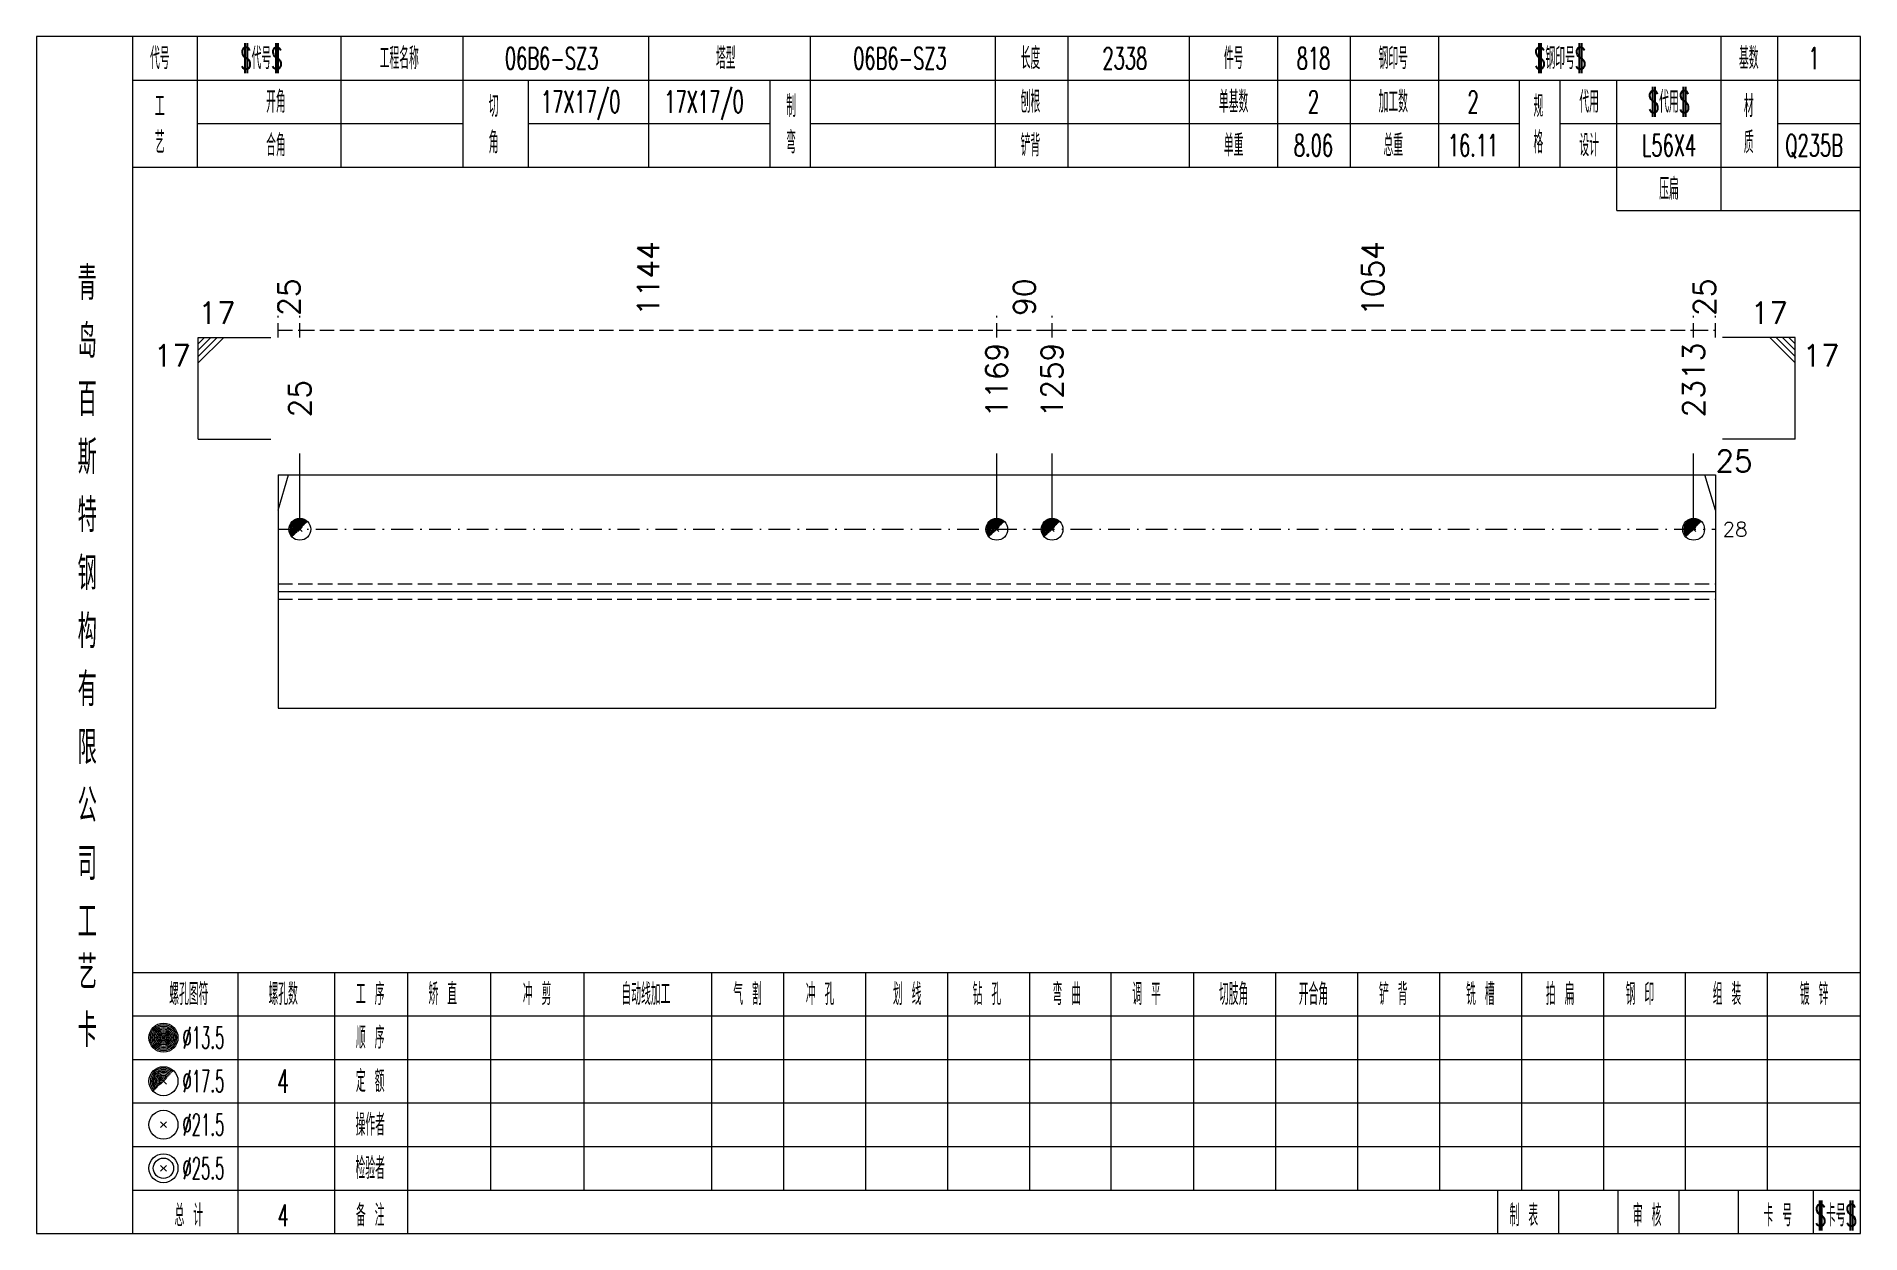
# Model space of a CAD drawing. Extents: x -533 to 8774, y 0 to 7979.
# Drawn here: x 702.8 to 954.2, y 2020.4 to 2185.4 of the extents above; entities that cross this region are included whole.
import ezdxf
from ezdxf.enums import TextEntityAlignment as Align

# ---------------------------------------------------------------- set-up
doc = ezdxf.new("R2010")
doc.units = 0
doc.header["$MEASUREMENT"] = 0
doc.linetypes.add('一点画线', pattern=[5.2, 3, -1, 0.2, -1])
doc.linetypes.add('虚线', pattern=[2.75, 2, -0.75])
doc.layers.get('0').update_dxf_attribs({"linetype": 'CONTINUOUS', "lineweight": 25})
for name, color, linetype, lineweight in [('1', 7, 'CONTINUOUS', 25), ('4', 7, 'CONTINUOUS', 25), ('5', 7, 'CONTINUOUS', 25)]:
    doc.layers.add(name, color=color, linetype=linetype, lineweight=lineweight)
doc.styles.get("Standard").update_dxf_attribs({"font": 'simplex.shx', "width": 0.7, "height": 3, "bigfont": 'gbhzfs.shx'})

msp = doc.modelspace()

# ---------------------------------------------------------------- texts
at = {"color": 8, "linetype": 'Continuous', "lineweight": 9}
for s, p in [('1144', (787.12, 2146.86)), ('1054', (886.99, 2146.86)), ('25', (737.6, 2146.86)), ('90', (838.96, 2146.86)), ('25', (932.7, 2146.86))]:
    msp.add_text(s, height=3, rotation=90, dxfattribs=at).set_placement(p, align=Align.MIDDLE_LEFT)
at = {"color": 7, "linetype": 'Continuous', "lineweight": 13}
msp.add_text('17', height=3, dxfattribs=at).set_placement((725.1, 2144.86), align=Align.BOTTOM_LEFT)
msp.add_text('17', height=3, dxfattribs=at).set_placement((944.2, 2144.86), align=Align.BOTTOM_RIGHT)
msp.add_text('17', height=3, dxfattribs=at).set_placement((724.1, 2142.86), align=Align.TOP_RIGHT)
for s, p in [('1169', (835.15, 2132.86)), ('1259', (842.78, 2132.86)), ('2313', (931.2, 2132.86)), ('25', (739.1, 2132.86))]:
    msp.add_text(s, height=3, rotation=90, dxfattribs=at).set_placement(p, align=Align.MIDDLE_LEFT)
msp.add_text('17', height=3, dxfattribs=at).set_placement((946.2, 2142.86), align=Align.TOP_LEFT)
for s, height, p in [('25', 3, (934.2, 2126.86)), ('28', 2, (935.2, 2117.43))]:
    msp.add_text(s, height=height, dxfattribs=at).set_placement(p, align=Align.MIDDLE_LEFT)
at = {"layer": '4', "color": 1, "linetype": 'Continuous', "lineweight": 13}
for s, height, width, p in [('代号', 3, 0.6, (719.8, 2182.36)), ('$代号$', 3, 0.6, (733.8, 2182.36)), ('工程名称', 3, 0.6, (752.8, 2182.36)), ('06B6-SZ3', 3, 0.6, (773.8, 2182.36)), ('塔型', 3, 0.6, (797.8, 2182.36)), ('06B6-SZ3', 3, 0.6, (821.8, 2182.36)), ('长度', 3, 0.6, (839.8, 2182.36)), ('2338', 3, 0.6, (852.8, 2182.36)), ('件号', 3, 0.6, (867.8, 2182.36)), ('818', 3, 0.6, (878.8, 2182.36)), ('钢印号', 3, 0.6, (889.8, 2182.36)), ('$钢印号$', 3, 0.6, (912.8, 2182.36)), ('基数', 3, 0.6, (938.8, 2182.36)), ('1', 3, 0.6, (947.8, 2182.36)), ('工', 3, 0.6, (719.8, 2175.76)), ('开角', 3, 0.6, (735.8, 2176.36)), ('切', 3, 0.6, (765.8, 2175.76)), ('17X17/0', 3, 0.6, (777.8, 2176.36)), ('17X17/0', 3, 0.6, (794.8, 2176.36)), ('制', 3, 0.6, (806.8, 2175.76)), ('刨根', 3, 0.6, (839.8, 2176.36)), ('单基数', 3, 0.6, (867.8, 2176.36)), ('2', 3, 0.6, (878.8, 2176.36)), ('加工数', 3, 0.6, (889.8, 2176.36)), ('2', 3, 0.6, (900.8, 2176.36)), ('规', 3, 0.6, (909.8, 2175.76)), ('代用', 3, 0.6, (916.8, 2176.36)), ('$代用$', 3, 0.6, (927.8, 2176.36)), ('材', 3, 0.6, (938.8, 2175.76)), ('艺', 3, 0.6, (719.8, 2170.76)), ('合角', 3, 0.6, (735.8, 2170.36)), ('角', 3, 0.6, (765.8, 2170.76)), ('弯', 3, 0.6, (806.8, 2170.76)), ('铲背', 3, 0.6, (839.8, 2170.36)), ('单重', 3, 0.6, (867.8, 2170.36)), ('总重', 3, 0.6, (889.8, 2170.36)), ('格', 3, 0.6, (909.8, 2170.76)), ('设计', 3, 0.6, (916.8, 2170.36)), ('质', 3, 0.6, (938.8, 2170.76)), ('8.06', 3, 0.6, (878.8, 2170.36)), ('16.11', 3, 0.6, (900.8, 2170.36)), ('L56X4', 3, 0.6, (927.8, 2170.36)), ('Q235B', 3, 0.6, (947.8, 2170.36)), ('压扁', 3, 0.6, (927.8, 2164.36)), ('青', 4.6, 0.8, (709.8, 2151.36)), ('岛', 4.6, 0.8, (709.8, 2143.36)), ('百', 4.6, 0.8, (709.8, 2135.36)), ('斯', 4.6, 0.8, (709.8, 2127.36)), ('特', 4.6, 0.8, (709.8, 2119.36)), ('钢', 4.6, 0.8, (709.8, 2111.36)), ('构', 4.6, 0.8, (709.8, 2103.36)), ('有', 4.6, 0.8, (709.8, 2095.36)), ('限', 4.6, 0.8, (709.8, 2087.36)), ('公', 4.6, 0.8, (709.8, 2079.36)), ('司', 4.6, 0.8, (709.8, 2071.36)), ('工', 4.6, 0.8, (709.8, 2063.36)), ('艺', 4.6, 0.8, (709.8, 2056.36)), ('螺孔图符', 3, 0.6, (723.8, 2053.36)), ('螺孔数', 3, 0.6, (736.8, 2053.36)), ('工 序', 3, 0.6, (748.8, 2053.36)), ('矫 直', 3, 0.6, (758.8, 2053.36)), ('冲 剪', 3, 0.6, (771.8, 2053.36)), ('自动线加工', 3, 0.6, (786.8, 2053.36)), ('气 割', 3, 0.6, (800.8, 2053.36)), ('冲 孔', 3, 0.6, (810.8, 2053.36)), ('划 线', 3, 0.6, (822.8, 2053.36)), ('钻 孔', 3, 0.6, (833.8, 2053.36)), ('弯 曲', 3, 0.6, (844.8, 2053.36)), ('调 平', 3, 0.6, (855.8, 2053.36)), ('切肢角', 3, 0.6, (867.8, 2053.36)), ('开合角', 3, 0.6, (878.8, 2053.36)), ('铲 背', 3, 0.6, (889.8, 2053.36)), ('铣 槽', 3, 0.6, (901.8, 2053.36)), ('拍 扁', 3, 0.6, (912.8, 2053.36)), ('钢 印', 3, 0.6, (923.8, 2053.36)), ('组 装', 3, 0.6, (935.8, 2053.36)), ('镀 锌', 3, 0.6, (947.8, 2053.36)), ('卡', 4.6, 0.8, (709.8, 2048.36)), ('顺 序', 3, 0.6, (748.8, 2047.36)), ('%%C13.5', 3, 0.5, (725.8, 2047.36)), ('%%C17.5', 3, 0.5, (725.8, 2041.36)), ('4', 3.2, 0.6, (736.8, 2041.36)), ('定 额', 3, 0.6, (748.8, 2041.36)), ('%%C21.5', 3, 0.5, (725.8, 2035.36)), ('操作者', 3, 0.6, (748.8, 2035.36)), ('%%C25.5', 3, 0.5, (725.8, 2029.36)), ('检验者', 3, 0.6, (748.8, 2029.36)), ('总 计', 3, 0.6, (723.8, 2022.86)), ('4', 3, 0.6, (736.8, 2022.86)), ('备 注', 3, 0.6, (748.8, 2022.86)), ('制 表', 3, 0.6, (907.8, 2022.86)), ('审 核', 3, 0.6, (924.8, 2022.86)), ('卡 号', 3, 0.6, (942.8, 2022.86)), ('$卡号$', 3, 0.6, (950.8, 2022.86))]:
    msp.add_text(s, height=height, dxfattribs=dict(at, width=width)).set_placement(p, align=Align.MIDDLE_CENTER)

# ---------------------------------------------------------------- blocks, each defined once
blk = doc.blocks.new('孔17.5')
at = {"layer": '5', "color": 7, "linetype": 'Continuous', "lineweight": 0}
for p, q in [((-0.2, -0.2), (0.2, 0.2)), ((-0.2, 0.2), (0.2, -0.2))]:
    blk.add_line(p, q, dxfattribs=at)
at = {"layer": '5', "color": 7, "linetype": 'Continuous', "lineweight": 13}
blk.add_circle((0, 0), 1, dxfattribs=at)
for radius in [0.9, 0.8, 0.7, 0.6, 0.5, 0.4, 0.3, 0.2, 0.1]:
    blk.add_arc((0, 0), radius, 45, 225, dxfattribs=at)

# ---------------------------------------------------------------- linework, layer by layer
at = {"color": 8, "linetype": '虚线', "lineweight": 9}
for p, q in [((736.1, 2143.86), (736.1, 2146.86)), ((736.1, 2144.86), (739.1, 2144.86)), ((739.1, 2143.86), (739.1, 2146.86)), ((739.1, 2143.86), (739.1, 2146.86)), ((739.1, 2144.86), (835.15, 2144.86)), ((835.15, 2143.86), (835.15, 2146.86)), ((835.15, 2143.86), (835.15, 2146.86)), ((835.15, 2144.86), (842.78, 2144.86)), ((842.78, 2143.86), (842.78, 2146.86)), ((842.78, 2143.86), (842.78, 2146.86)), ((842.78, 2144.86), (931.2, 2144.86)), ((931.2, 2143.86), (931.2, 2146.86)), ((931.2, 2143.86), (931.2, 2146.86)), ((931.2, 2144.86), (934.2, 2144.86)), ((934.2, 2143.86), (934.2, 2146.86))]:
    msp.add_line(p, q, dxfattribs=at)
at = {"color": 7, "linetype": 'Continuous', "lineweight": 13}
for p, q in [((725.1, 2143.86), (735.1, 2143.86)), ((725.1, 2129.86), (725.1, 2143.86)), ((725.97, 2143.86), (725.1, 2142.99)), ((726.85, 2143.86), (725.1, 2142.11)), ((727.72, 2143.86), (725.1, 2141.24)), ((728.6, 2143.86), (725.1, 2140.36)), ((945.2, 2143.86), (935.2, 2143.86)), ((941.7, 2143.86), (945.2, 2140.36)), ((942.57, 2143.86), (945.2, 2141.24)), ((943.45, 2143.86), (945.2, 2142.11)), ((944.32, 2143.86), (945.2, 2142.99)), ((945.2, 2129.86), (945.2, 2143.86)), ((725.1, 2129.86), (735.1, 2129.86)), ((945.2, 2129.86), (935.2, 2129.86)), ((739.1, 2117.43), (739.1, 2127.86)), ((835.15, 2117.43), (835.15, 2127.86)), ((842.78, 2117.43), (842.78, 2127.86)), ((931.2, 2117.43), (931.2, 2127.86)), ((736.1, 2120.06), (737.54, 2124.93)), ((934.2, 2120.06), (932.76, 2124.93))]:
    msp.add_line(p, q, dxfattribs=at)
at = {"color": 7, "linetype": 'Continuous', "lineweight": 18}
for p, q in [((736.1, 2124.93), (736.1, 2092.79)), ((736.1, 2124.93), (934.2, 2124.93)), ((934.2, 2124.93), (934.2, 2092.79)), ((736.1, 2108.86), (934.2, 2108.86))]:
    msp.add_line(p, q, dxfattribs=at)
at = {"color": 3, "linetype": '一点画线', "lineweight": 13}
msp.add_line((736.1, 2117.43), (934.2, 2117.43), dxfattribs=at)
at = {"color": 1, "linetype": '虚线', "lineweight": 18}
for p, q in [((736.1, 2109.93), (934.2, 2109.93)), ((736.1, 2107.79), (934.2, 2107.79))]:
    msp.add_line(p, q, dxfattribs=at)
at = {"layer": '1', "color": 7, "linetype": 'Continuous', "lineweight": 18}
msp.add_line((736.1, 2092.79), (934.2, 2092.79), dxfattribs=at)
at = {"layer": '4', "color": 1, "linetype": 'Continuous', "lineweight": 18}
for p, q in [((716.1, 2020.36), (716.1, 2185.36)), ((725, 2167.36), (725, 2185.36)), ((744.8, 2167.36), (744.8, 2185.36)), ((761.6, 2167.36), (761.6, 2185.36)), ((787.2, 2167.36), (787.2, 2185.36)), ((809.5, 2167.36), (809.5, 2185.36)), ((835, 2167.36), (835, 2185.36)), ((845, 2167.36), (845, 2185.36)), ((861.7, 2167.36), (861.7, 2185.36)), ((873.9, 2167.36), (873.9, 2185.36)), ((883.9, 2167.36), (883.9, 2185.36)), ((896.1, 2167.36), (896.1, 2185.36)), ((935, 2161.36), (935, 2185.36)), ((942.8, 2167.36), (942.8, 2185.36)), ((716.1, 2179.36), (954.2, 2179.36)), ((770.6, 2167.36), (770.6, 2179.36)), ((803.9, 2167.36), (803.9, 2179.36)), ((907.2, 2167.36), (907.2, 2179.36)), ((912.8, 2167.36), (912.8, 2179.36)), ((920.6, 2161.36), (920.6, 2179.36)), ((725, 2173.36), (761.6, 2173.36)), ((770.6, 2173.36), (803.9, 2173.36)), ((809.5, 2173.36), (907.2, 2173.36)), ((912.8, 2173.36), (935, 2173.36)), ((942.8, 2173.36), (954.2, 2173.36)), ((716.1, 2167.36), (954.2, 2167.36)), ((920.6, 2161.36), (954.2, 2161.36)), ((716.1, 2056.36), (954.2, 2056.36)), ((730.6, 2020.36), (730.6, 2056.36)), ((743.9, 2020.36), (743.9, 2056.36)), ((754, 2020.36), (754, 2056.36)), ((765.4, 2026.36), (765.4, 2056.36)), ((778.3, 2026.36), (778.3, 2056.36)), ((795.9, 2026.36), (795.9, 2056.36)), ((805.8, 2026.36), (805.8, 2056.36)), ((817.1, 2026.36), (817.1, 2056.36)), ((828.4, 2026.36), (828.4, 2056.36)), ((839.7, 2026.36), (839.7, 2056.36)), ((850.9, 2026.36), (850.9, 2056.36)), ((862.3, 2026.36), (862.3, 2056.36)), ((873.6, 2026.36), (873.6, 2056.36)), ((884.9, 2026.36), (884.9, 2056.36)), ((896.2, 2026.36), (896.2, 2056.36)), ((907.5, 2026.36), (907.5, 2056.36)), ((918.8, 2026.36), (918.8, 2056.36)), ((930.1, 2026.36), (930.1, 2056.36)), ((941.4, 2026.36), (941.4, 2056.36)), ((716.1, 2050.36), (954.2, 2050.36)), ((716.1, 2044.36), (954.2, 2044.36)), ((716.1, 2038.36), (954.2, 2038.36)), ((716.1, 2032.36), (954.2, 2032.36)), ((716.1, 2026.36), (954.2, 2026.36)), ((904.2, 2020.36), (904.2, 2026.36)), ((912.6, 2020.36), (912.6, 2026.36)), ((920.8, 2020.36), (920.8, 2026.36)), ((929.2, 2020.36), (929.2, 2026.36)), ((937.4, 2020.36), (937.4, 2026.36)), ((947.7, 2020.36), (947.7, 2026.36))]:
    msp.add_line(p, q, dxfattribs=at)
at = {"layer": '4', "color": 7, "linetype": 'Continuous', "lineweight": 13}
for p, q in [((720.1, 2047.16), (720.5, 2047.56)), ((720.5, 2047.16), (720.1, 2047.56)), ((719.9, 2034.96), (720.7, 2035.76)), ((720.7, 2034.96), (719.9, 2035.76)), ((719.9, 2028.96), (720.7, 2029.76)), ((720.7, 2028.96), (719.9, 2029.76))]:
    msp.add_line(p, q, dxfattribs=at)
at = {"layer": '4', "color": 7, "linetype": 'Continuous', "lineweight": 0}
for p, q in [((719.9, 2040.96), (720.7, 2041.76)), ((719.9, 2041.76), (720.7, 2040.96))]:
    msp.add_line(p, q, dxfattribs=at)
at = {"layer": '4', "color": 1, "linetype": 'Continuous', "lineweight": 18}
msp.add_lwpolyline([(702.8, 2185.36), (702.8, 2020.36), (954.2, 2020.36), (954.2, 2185.36)], close=True, dxfattribs=at)
at = {"layer": '4', "color": 7, "linetype": 'Continuous', "lineweight": 13}
for centre, radius in [((720.3, 2047.36), 2), ((720.3, 2047.36), 1.8), ((720.3, 2047.36), 1.6), ((720.3, 2047.36), 1.4), ((720.3, 2047.36), 1.2), ((720.3, 2047.36), 1), ((720.3, 2047.36), 0.8), ((720.3, 2047.36), 0.6), ((720.3, 2047.36), 0.4), ((720.3, 2047.36), 0.2), ((720.3, 2041.36), 2), ((720.3, 2035.36), 2), ((720.3, 2029.36), 2), ((720.3, 2029.36), 1.4)]:
    msp.add_circle(centre, radius, dxfattribs=at)
for radius in [1.8, 1.6, 1.4, 1.2, 1, 0.8, 0.6, 0.4, 0.2]:
    msp.add_arc((720.3, 2041.36), radius, 45, 225, dxfattribs=at)

# ---------------------------------------------------------------- block references
at = {"color": 7, "linetype": 'Continuous', "lineweight": 13, "xscale": 1.5, "yscale": 1.5, "zscale": 1.5}
for p in [(739.1, 2117.43), (835.15, 2117.43), (842.78, 2117.43), (931.2, 2117.43)]:
    msp.add_blockref('孔17.5', p, dxfattribs=at)

msp.set_redraw_order([(e.dxf.handle, doc.entitydb.next_handle()) for e in msp.query("TEXT MTEXT ATTDEF DIMENSION ARC_DIMENSION")])  # texts and dimensions are drawn at this point

doc.saveas('drawing.dxf')
